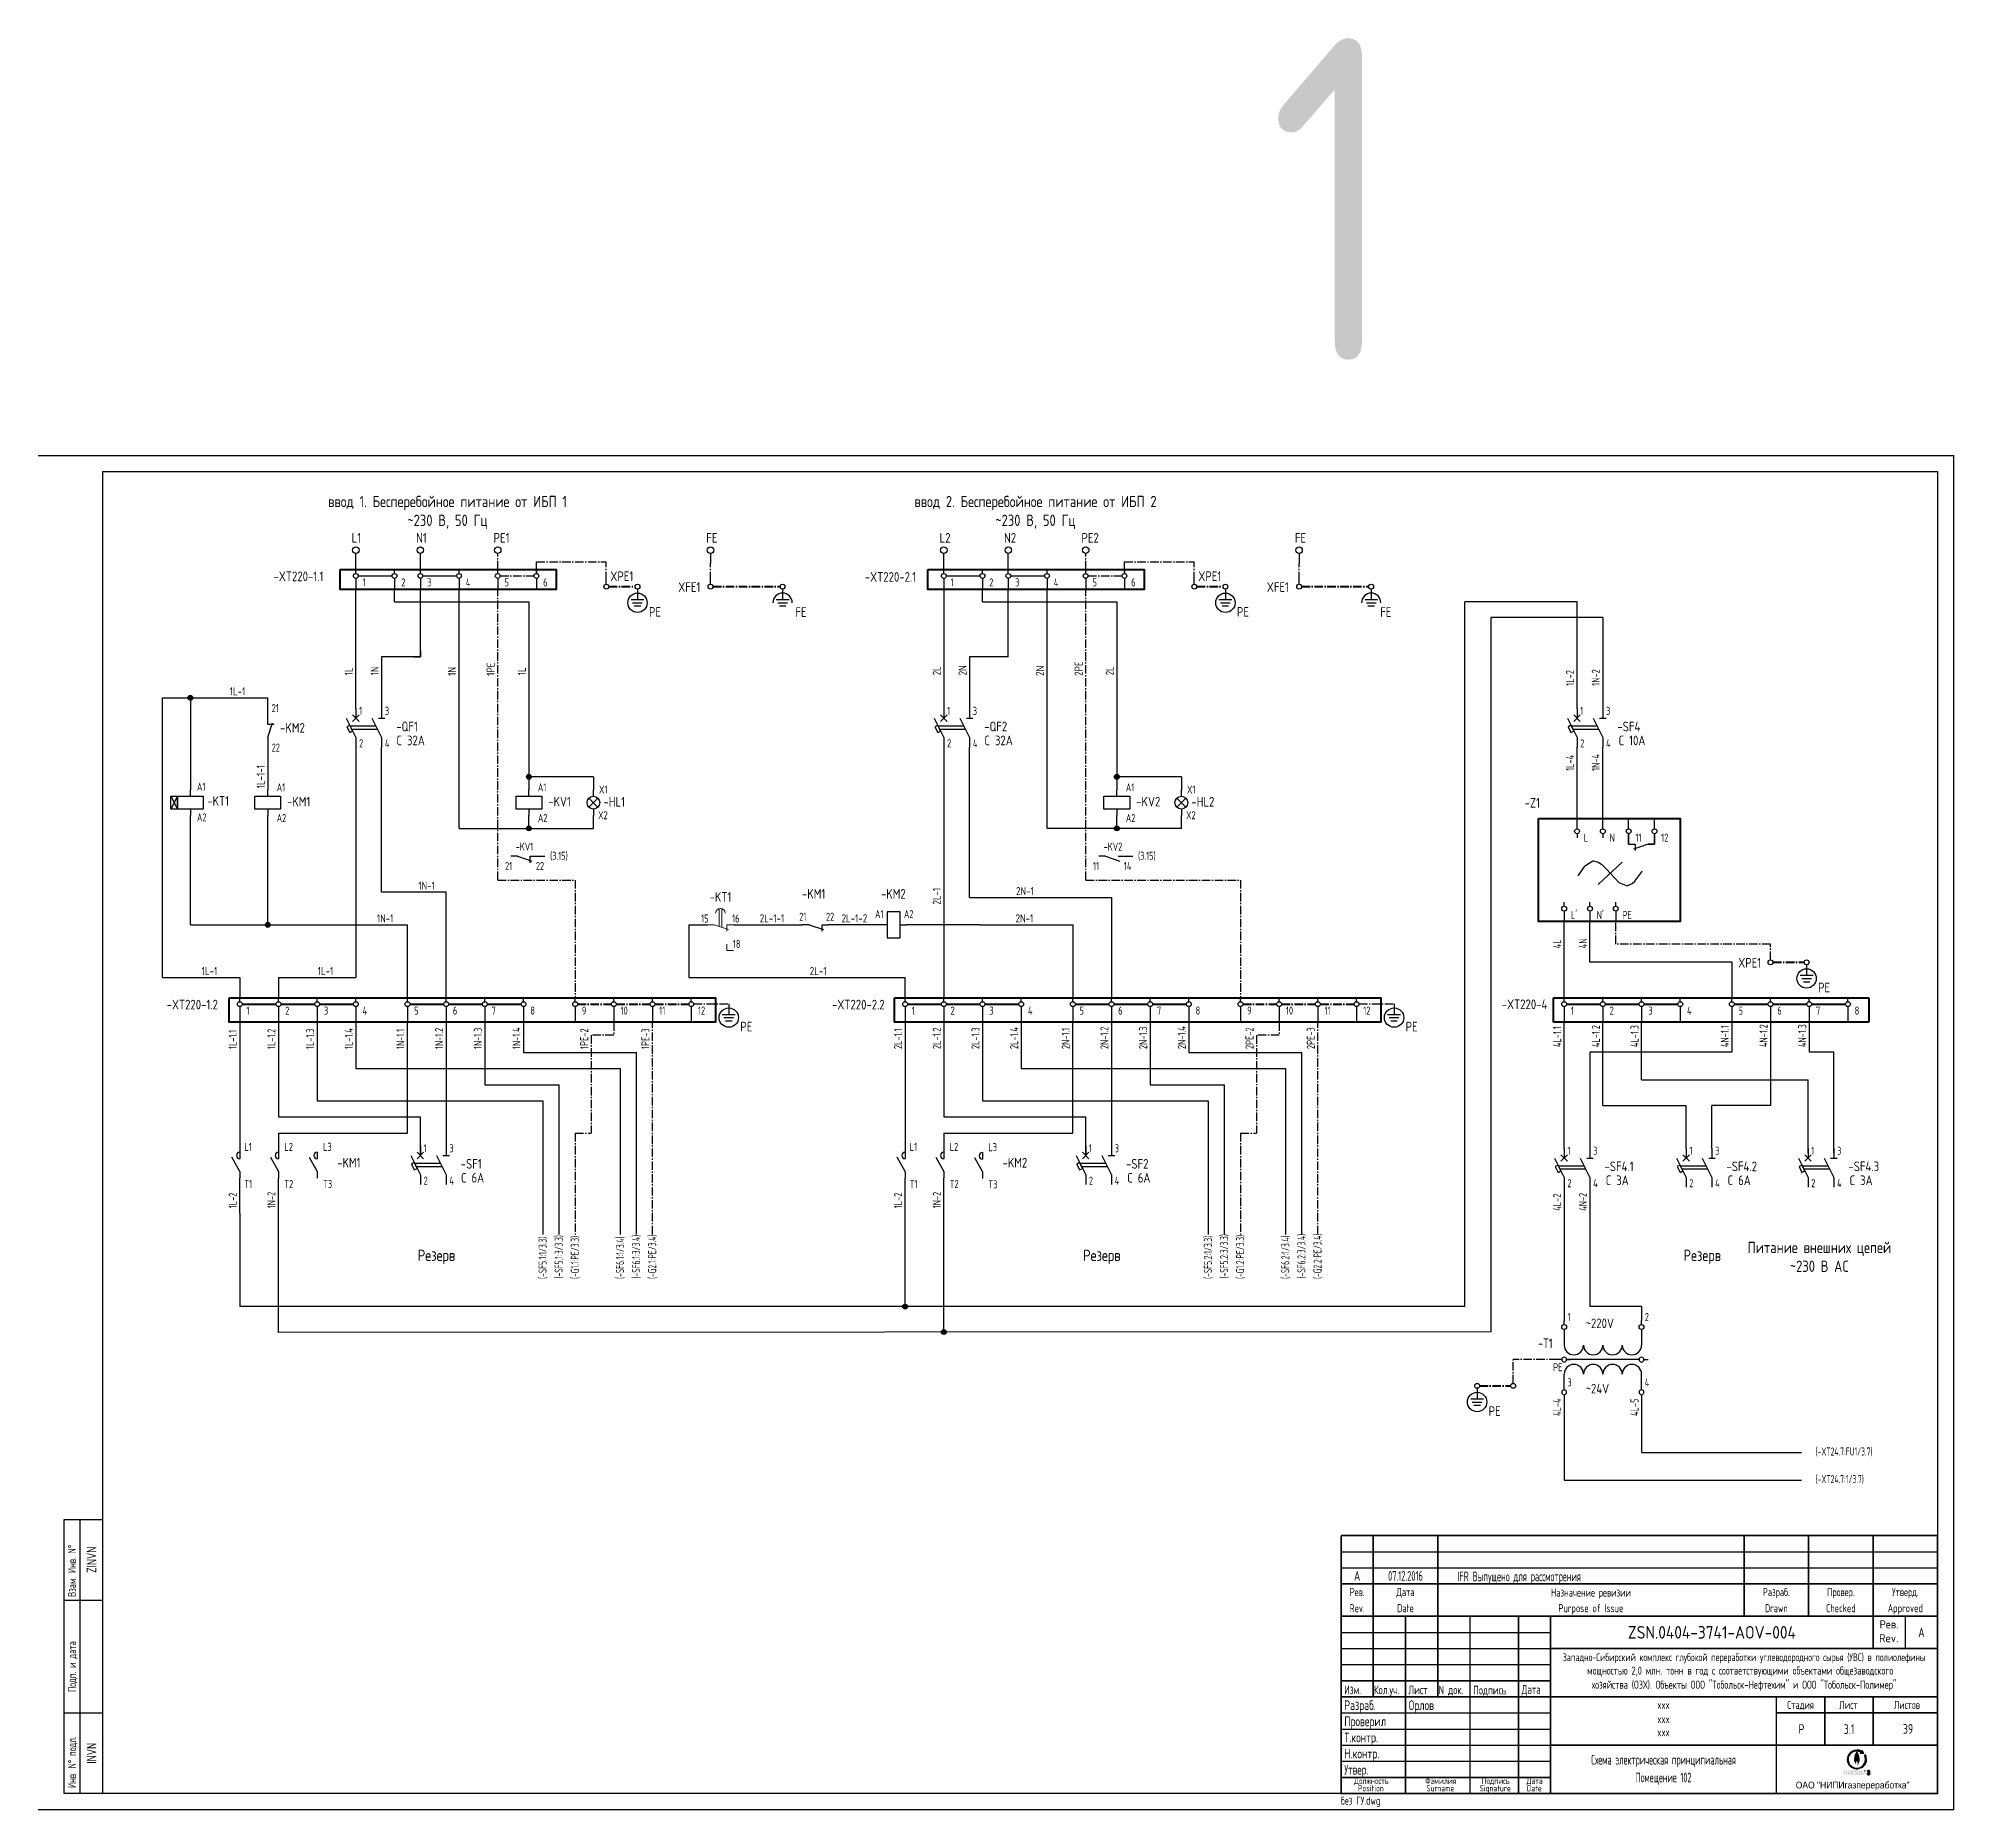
# Model space of a CAD drawing. Header units: millimetres. Extents: x 98 to 20644, y -7467 to -6136.
# Drawn here: x 98 to 692, y -7467 to -6918 of the extents above; entities that cross this region are included whole.
import ezdxf
from ezdxf.enums import TextEntityAlignment as Align

# ---------------------------------------------------------------- set-up
doc = ezdxf.new("R2010")
doc.units = ezdxf.units.MM
doc.set_wipeout_variables(frame=1)
doc.linetypes.add('EPL_DASHLONGDOT', pattern=[1, 0.66, -0.12, 0.1, -0.12])
for name, color, linetype in [('A_0_LogoNIPI', 130, 'Continuous'), ('A_0_titleblockRUS', 7, 'Continuous'), ('Временный', 6, 'Continuous'), ('КИА_МАРКИРОВКА', 2, 'Continuous'), ('КИА_НАКЛЕЙКИ', 1, 'Continuous'), ('КИА_РАМКИ-ШТАМПЫ', 7, 'Continuous')]:
    doc.layers.add(name, color=color, linetype=linetype)
doc.layers.add('EPLAN108', color=5, linetype='Continuous', lineweight=30)
doc.styles.add('GOST 2.304 type A', font='')
doc.styles.add('GOST-A 3-1', font='', dxfattribs={"height": 3})
doc.styles.add('GOSTA-2.5-1', font='', dxfattribs={"width": 0.9, "height": 2.5})
doc.styles.add('ROMAND0-100', font='romand.shx')
doc.styles.add('ROMANS0-60', font='romans.shx', dxfattribs={"width": 0.6})
doc.styles.add('ROMANS0-70', font='romans.shx', dxfattribs={"width": 0.7})
doc.styles.add('ROMANS0-80', font='romans.shx', dxfattribs={"width": 0.8})
doc.styles.add('стиль1', font='arial.ttf', dxfattribs={"width": 0.9})
doc.styles.get('GOST 2.304 type A').set_extended_font_data('GOST 2.304 type A')
doc.styles.get('GOST-A 3-1').set_extended_font_data('GOST type A')
doc.styles.get('GOSTA-2.5-1').set_extended_font_data('GOST Type AU')

msp = doc.modelspace()

# ---------------------------------------------------------------- texts
at = {"style": 'GOST-A 3-1'}
for s, height, p in [('1', 100, (479.67, -7017.74)), ('L1', 3, (195.17, -7074.16)), ('N1', 3, (215.17, -7074.16)), ('PE1', 3, (239.17, -7074.16)), ('FE', 3, (305.15, -7074.16)), ('L2', 3, (377.5, -7074.16)), ('N2', 3, (397.5, -7074.16)), ('PE2', 3, (421.5, -7074.16)), ('FE', 3, (487.69, -7074.16)), ('FE', 3, (332.77, -7097.18)), ('XPE1', 3, (625.19, -7205.93)), ('~220V', 3, (577.86, -7317.74)), ('~24V', 3, (577.86, -7338))]:
    msp.add_text(s, height=height, dxfattribs=at).set_placement(p)
at = {"style": 'GOSTA-2.5-1'}
for s, width, p in [('1', 0.9, (198.58, -7087.71)), ('2', 0.9, (210.58, -7087.71)), ('3', 0.9, (218.58, -7087.71)), ('4', 0.9, (230.58, -7087.71)), ('5', 0.9, (242.58, -7087.71)), ('6', 0.9, (254.58, -7087.71)), ('1', 0.9, (380.92, -7087.71)), ('2', 0.9, (392.92, -7087.71)), ('3', 0.9, (400.92, -7087.71)), ('4', 0.9, (412.92, -7087.71)), ('5', 0.9, (424.92, -7087.71)), ('6', 0.9, (436.92, -7087.71)), ('21', 0.9, (170.37, -7126.7)), ('1', 0.9, (197.48, -7127.56)), ('3', 0.9, (205.48, -7127.56)), ('1', 0.9, (379.82, -7127.56)), ('3', 0.9, (387.82, -7127.56)), ('1', 0.9, (576.2, -7127.56)), ('3', 0.9, (584.2, -7127.56)), ('22', 0.9, (170.37, -7138.94)), ('2', 0.9, (197.48, -7137.61)), ('4', 0.9, (205.48, -7137.61)), ('2', 0.9, (379.82, -7137.61)), ('4', 0.9, (387.82, -7137.61)), ('2', 0.9, (576.2, -7137.61)), ('4', 0.9, (584.2, -7137.61)), ('A1', 0.9, (147.2, -7151.11)), ('A1', 0.9, (171.93, -7151.29)), ('A1', 0.9, (252.93, -7151.29)), ('X1', 0.9, (271.89, -7151.96)), ('A1', 0.9, (435.27, -7151.29)), ('X1', 0.9, (454.23, -7151.96)), ('X2', 0.9, (271.61, -7159.92)), ('X2', 0.9, (453.95, -7159.92)), ('A2', 0.9, (147.2, -7160.6)), ('A2', 0.9, (171.93, -7160.79)), ('A2', 0.9, (252.93, -7160.79)), ('A2', 0.9, (435.27, -7160.79)), ('-KV1', 0.9, (246.05, -7169.66)), ('-KV2', 0.9, (428.38, -7169.66)), ('21', 0.9, (242.75, -7175.68)), ('22', 0.9, (252.31, -7175.68)), ('(3.15)', 0.8, (256.7, -7172.5)), ('11', 0.9, (425.09, -7175.68)), ('14', 0.9, (434.64, -7175.68)), ('(3.15)', 0.8, (439.03, -7172.5)), ('15', 0.9, (303.54, -7191.96)), ('16', 0.9, (313.15, -7191.96)), ('21', 0.9, (333.96, -7191.41)), ('22', 0.9, (342.28, -7191.41)), ('A1', 0.9, (357.48, -7190.59)), ('A2', 0.9, (366.45, -7190.59)), ('18', 0.9, (313.41, -7199.83)), ('L1', 0.9, (161.92, -7262.76)), ('L2', 0.9, (174.32, -7262.76)), ('L3', 0.9, (186.32, -7262.76)), ('1', 0.9, (217.48, -7263.2)), ('3', 0.9, (225.48, -7263.2)), ('L1', 0.9, (368.25, -7262.76)), ('L2', 0.9, (380.66, -7262.76)), ('L3', 0.9, (392.65, -7262.86)), ('1', 0.9, (423.82, -7263.2)), ('3', 0.9, (431.82, -7263.2)), ('1', 0.9, (572.2, -7263.98)), ('3', 0.9, (580.2, -7263.98)), ('1', 0.9, (610.02, -7263.98)), ('3', 0.9, (618.02, -7263.98)), ('1', 0.9, (647.83, -7263.98)), ('3', 0.9, (655.83, -7263.98)), ('T1', 0.9, (161.92, -7274.28)), ('T2', 0.9, (174.32, -7274.28)), ('T3', 0.9, (186.32, -7274.28)), ('2', 0.9, (217.48, -7273.25)), ('4', 0.9, (225.48, -7273.25)), ('T1', 0.9, (368.25, -7274.28)), ('T2', 0.9, (380.66, -7274.28)), ('T3', 0.9, (392.65, -7274.38)), ('2', 0.9, (423.82, -7273.25)), ('4', 0.9, (431.82, -7273.25)), ('2', 0.9, (572.2, -7274.03)), ('4', 0.9, (580.2, -7274.03)), ('2', 0.9, (610.02, -7274.03)), ('4', 0.9, (618.02, -7274.03)), ('2', 0.9, (647.83, -7274.03)), ('4', 0.9, (655.83, -7274.03)), ('PE', 0.9, (567.79, -7331.11))]:
    msp.add_text(s, height=2.5, dxfattribs=dict(at, width=width)).set_placement(p)
at = {"color": 7, "style": 'GOST-A 3-1'}
for s, p in [('C 32A', (209.07, -7136.97)), ('C 32A', (391.4, -7136.97)), ('C 10A', (588.07, -7136.97)), ('C 6A', (229.07, -7272.6)), ('C 6A', (435.69, -7272.6)), ('C 3A', (584.07, -7273.38)), ('C 6A', (621.88, -7273.38)), ('C 3A', (659.7, -7273.38))]:
    msp.add_text(s, height=3, dxfattribs=at).set_placement(p)
at = {"style": 'ROMANS0-70', "width": 0.7}
for s, p in [('Взам. Инв. N%%d', (110.46, -7401.07)), ('Подп. и дата', (110.46, -7430.6)), ('Инв. N%%d подл.', (110.46, -7460.37))]:
    msp.add_text(s, height=2.5, rotation=90, dxfattribs=at).set_placement(p, align=Align.BOTTOM_LEFT)
at = {"style": 'ROMANS0-70', "width": 0.7, "flags": 12}
for tag, p in [('ZINVN', (114.5, -7389.57)), ('INVN', (114.5, -7449.57))]:
    msp.add_attdef(tag, text='', height=3, rotation=90, dxfattribs=at).set_placement(p, align=Align.MIDDLE_CENTER)
at = {"layer": 'EPLAN108', "color": 7, "char_height": 3.5, "attachment_point": 5, "style": 'GOST 2.304 type A'}
for s, insert in [('ввод 1. Бесперебойное питание от ИБП 1  \\P~230 B, 50 Гц', (224.9, -7064.78)), ('ввод 2. Бесперебойное питание от ИБП 2  \\P~230 B, 50 Гц', (407.24, -7064.78))]:
    msp.add_mtext(s, dxfattribs=dict(at, insert=insert))
at = {"layer": 'EPLAN108', "color": 7, "char_height": 3.5, "width": 44.5467, "attachment_point": 5, "style": 'GOST 2.304 type A'}
for s, insert in [('Резерв', (221.49, -7295.63)), ('Резерв', (427.83, -7295.63)), ('Резерв', (614.03, -7295.63)), ('Питание внешних цепей ~230 В AC', (650.35, -7295.63))]:
    msp.add_mtext(s, dxfattribs=dict(at, insert=insert))
at = {"layer": 'Временный', "style": 'GOSTA-2.5-1', "width": 0.7}
for s, p in [('(-SF5.1:1/3.3)', (255.63, -7302.49)), ('(-SF5.1:3/3.3)', (260.63, -7302.33)), ('(-G1.1:PE/3.3)', (265.63, -7302.49)), ('(-SF6.1:1/3.4)', (279.63, -7302.49)), ('(-SF6.1:3/3.4)', (284.63, -7302.33)), ('(-G2.1:PE/3.4)', (289.63, -7302.49)), ('(-SF5.2:1/3.3)', (461.96, -7302.49)), ('(-SF5.2:3/3.3)', (466.96, -7302.33)), ('(-G1.2:PE/3.3)', (471.96, -7302.49)), ('(-SF6.2:1/3.4)', (485.96, -7302.49)), ('(-SF6.2:3/3.4)', (490.96, -7302.33)), ('(-G2.2:PE/3.4)', (495.96, -7302.49))]:
    msp.add_text(s, height=2.5, rotation=90, dxfattribs=at).set_placement(p)
for s, p in [('(-XT24.7:FU1/3.7)', (649.18, -7357.24)), ('(-XT24.7:1/3.7)', (649.18, -7365.81))]:
    msp.add_text(s, height=2.5, dxfattribs=at).set_placement(p)
at = {"layer": 'КИА_МАРКИРОВКА', "style": 'GOSTA-2.5-1'}
for s, p in [('1L', (195.54, -7115.29)), ('1N', (203.54, -7115.29)), ('1N', (227.54, -7115.44)), ('1PE', (239.54, -7115.44)), ('1L', (249.21, -7115.29)), ('2L', (377.88, -7115.29)), ('2N', (385.88, -7115.29)), ('2N', (409.88, -7115.44)), ('2PE', (421.88, -7115.44)), ('2L', (431.54, -7115.29)), ('1L-1-1', (168.21, -7150.34)), ('2L-1', (377.88, -7186.4))]:
    msp.add_text(s, height=2.5, rotation=90, dxfattribs=at).set_placement(p)
at = {"layer": 'КИА_МАРКИРОВКА', "style": 'GOSTA-2.5-1', "width": 0.9}
for s, p in [('1L-2', (574.26, -7118.52)), ('1N-2', (582.26, -7118.53)), ('1L-4', (574.26, -7144.92)), ('1N-4', (582.26, -7144.92)), ('4L', (570.26, -7199.94)), ('4N', (578.26, -7199.94)), ('4L-1.1', (570.27, -7230.58)), ('4L-1.2', (582.27, -7230.58)), ('4L-1.3', (594.27, -7230.58)), ('4N-1.1', (622.27, -7230.58)), ('4N-1.2', (634.27, -7230.58)), ('4N-1.3', (646.27, -7230.58)), ('1L-2', (159.54, -7280.55)), ('1N-2', (171.54, -7280.56)), ('1L-2', (365.88, -7280.55)), ('1N-2', (377.88, -7280.56)), ('4L-2', (570.26, -7281.34)), ('4N-2', (578.26, -7281.34))]:
    msp.add_text(s, height=2.5, rotation=90, dxfattribs=at).set_placement(p)
at = {"layer": 'КИА_МАРКИРОВКА', "style": 'GOSTA-2.5-1'}
for s, p in [('1L-1', (157.38, -7121.5)), ('1N-1', (215.86, -7181.8)), ('2N-1', (401.23, -7183.45)), ('1N-1', (203, -7191.9)), ('2L-1-1', (321.73, -7191.89)), ('2L-1-2', (347.12, -7191.89)), ('2N-1', (401.08, -7191.9)), ('1L-1', (148.68, -7208.23)), ('1L-1', (184.68, -7208.23)), ('2L-1', (337.24, -7208.23))]:
    msp.add_text(s, height=2.5, dxfattribs=at).set_placement(p)
at = {"layer": 'КИА_НАКЛЕЙКИ', "style": 'GOST-A 3-1'}
for s, p in [('-XT220-1.1', (170.95, -7086.09)), ('XPE1', (275.4, -7086.06)), ('XFE1', (296.46, -7089.42)), ('-XT220-2.1', (354.32, -7086.28)), ('XPE1', (457.74, -7086.06)), ('XFE1', (478.99, -7089.42)), ('-KМ2', (172.98, -7133.06)), ('-QF1', (209.01, -7132.65)), ('-QF2', (391.34, -7132.65)), ('-SF4', (587.72, -7132.65)), ('-KT1', (150.41, -7155.77)), ('-KM1', (175.14, -7155.96)), ('-KV1', (256.14, -7155.96)), ('-HL1', (273.27, -7156.01)), ('-KV2', (438.48, -7155.96)), ('-HL2', (455.6, -7156.01)), ('-Z1', (558.94, -7156.31)), ('-KT1', (306.17, -7185.54)), ('-KМ1', (334.83, -7184.57)), ('-KM2', (359.34, -7184.57)), ('-XT220-1.2', (137.8, -7218.9)), ('-XT220-2.2', (344.14, -7218.9)), ('-XT220-4', (551.84, -7218.81)), ('-KM1', (190.7, -7267.94)), ('-SF1', (229.01, -7268.28)), ('-KM2', (397.03, -7267.94)), ('-SF2', (435.34, -7268.28)), ('-SF4.1', (583.72, -7269.06)), ('-SF4.2', (621.54, -7269.06)), ('-SF4.3', (659.35, -7269.06)), ('-Т1', (563.06, -7323.93))]:
    msp.add_text(s, height=3, dxfattribs=at).set_placement(p)

# ---------------------------------------------------------------- blocks, each defined once
blk = doc.blocks.new('rev1')
for p, q in [((-185, 20), (0, 20)), ((-185, 15), (0, 15)), ((0, 10), (0, 5))]:
    blk.add_line(p, q)
at = {"const_width": 0.5}
for points in [[(-185, 25), (-185, 0)], [(-185, 25), (0, 25)], [(-175, 25), (-175, 0)], [(-155, 25), (-155, 0)], [(-60, 25), (-60, 0)], [(-40, 25), (-40, 0)], [(-20, 25), (-20, 0)], [(0, 25), (0, 0)], [(-185, 10), (0, 10)], [(-185, 0), (0, 0)]]:
    blk.add_lwpolyline(points, dxfattribs=at)
at = {"style": 'ROMANS0-70', "width": 0.7}
for s, p in [('Рев.', (-180, 7.5)), ('Дата', (-165, 7.5)), ('Назначение ревизии', (-107.5, 7.34)), ('Разраб.', (-50, 7.5)), ('Провер.', (-30, 7.5)), ('Утверд.', (-10, 7.5)), ('Rev.', (-180, 2.5)), ('Date', (-165, 2.5)), ('Purpose of Issue', (-107.5, 2.5)), ('Drawn', (-50, 2.5)), ('Checked', (-30, 2.5)), ('Approved', (-10, 2.5))]:
    blk.add_text(s, height=2.5, dxfattribs=at).set_placement(p, align=Align.MIDDLE_CENTER)
at = {"flags": 8}
for tag, style, width, p in [('R3', 'ROMANS0-70', 0.7, (-180, 22.5)), ('DATE3', 'ROMANS0-70', 0.4, (-164.93, 22.48)), ('PURPOSE3', 'ROMANS0-60', 0.6, (-107.5, 22.34)), ('SIGN3', 'ROMANS0-70', 0.7, (-50, 22.5)), ('EXAM3', 'ROMANS0-70', 0.7, (-30, 22.5)), ('APPR3', 'ROMANS0-60', 0.6, (-10, 22.5)), ('R2', 'ROMANS0-70', 0.7, (-180, 17.5)), ('DATE2', 'ROMANS0-70', 0.4, (-165, 17.5)), ('PURPOSE2', 'ROMANS0-60', 0.6, (-107.5, 17.5)), ('SIGN2', 'ROMANS0-70', 0.7, (-49.74, 17.56)), ('EXAM2', 'ROMANS0-70', 0.7, (-30, 17.5)), ('APPR2', 'ROMANS0-60', 0.6, (-10, 17.5)), ('R1', 'ROMANS0-70', 0.7, (-180, 12.5)), ('DATE1', 'ROMANS0-70', 0.4, (-165, 12.5)), ('PURPOSE1', 'ROMANS0-60', 0.6, (-107.5, 12.34)), ('SIGN1', 'ROMANS0-70', 0.7, (-49.74, 12.56)), ('EXAM1', 'ROMANS0-70', 0.7, (-30, 12.5)), ('APPR1', 'ROMANS0-60', 0.6, (-10, 12.5))]:
    blk.add_attdef(tag, text='', height=3, dxfattribs=dict(at, style=style, width=width)).set_placement(p, align=Align.MIDDLE_CENTER)
blk = doc.blocks.new('1234')
at = {"layer": 'A_0_LogoNIPI'}
for points in [[(-26.49, 13.1), (-26.49, 13.1, 0.91064), (-24.22, 7.83, 0.500938), (-22.37, 12), (-22.73, 11.82, -0.096292), (-22.38, 10.87), (-22.38, 10.87, -0.743383), (-27.14, 8.89), (-27.39, 9.21, -0.574151), (-25.29, 13.1, -0.153499), (-23.72, 12.79), (-23.92, 12.43), (-22.89, 12.46), (-23.42, 13.35), (-23.54, 13.13, 0.256724)], [(-25.71, 9.92, 0.063496), (-25.12, 8.62, -0.086175), (-25.26, 9.02, -0.179825), (-25.03, 10.1, -0.206342), (-24.8, 9.02, -0.187641), (-24.99, 8.51, 0.15013), (-24.33, 9.91, 0.17936), (-25.03, 12.79, 0.229327)]]:
    blk.add_hatch(color=256, dxfattribs=at).paths.add_polyline_path(points)
h = blk.add_hatch(color=256, dxfattribs=at)
h.paths.add_polyline_path([(-28.84, 7.16), (-29.13, 7.16), (-29.13, 5.78), (-28.84, 5.78), (-28.84, 6.36), (-28.34, 6.36), (-28.34, 5.78), (-28.05, 5.78), (-28.05, 7.16), (-28.34, 7.16), (-28.34, 6.6), (-28.84, 6.6)])
h.paths.add_polyline_path([(-27.55, 6.22), (-27.55, 7.16), (-27.84, 7.16), (-27.84, 5.78), (-27.55, 5.78), (-26.95, 6.73), (-26.95, 5.78), (-26.67, 5.78), (-26.67, 7.16), (-26.95, 7.16)])
h.paths.add_polyline_path([(-26.42, 5.78), (-26.14, 5.78), (-26.14, 6.9), (-25.64, 6.9), (-25.64, 5.78), (-25.35, 5.78), (-25.35, 7.16), (-25.64, 7.16), (-26.14, 7.16), (-26.42, 7.16)])
h.paths.add_polyline_path([(-24.89, 6.21), (-24.89, 7.16), (-25.18, 7.16), (-25.18, 5.78), (-24.89, 5.78), (-24.29, 6.72), (-24.29, 5.78), (-24, 5.78), (-24, 7.16), (-24.29, 7.16)])
h.paths.add_polyline_path([(-23.74, 5.78), (-23.45, 5.78), (-23.45, 6.9), (-23.07, 6.9), (-23.07, 7.16), (-23.45, 7.16), (-23.74, 7.16)])
h.paths.add_polyline_path([(-22.83, 6.15), (-22.22, 6.15), (-22.06, 5.78), (-21.82, 5.78), (-22.41, 7.16), (-22.65, 7.16), (-23.23, 5.78), (-22.99, 5.78)])
h.paths.add_polyline_path([(-22.74, 6.36), (-22.53, 6.88), (-22.31, 6.36)], flags=16)
h.paths.add_polyline_path([(-21.07, 6.51, 1.387517), (-21.78, 6.78), (-21.52, 6.78, -1.645944), (-21.31, 6.63, 0.081491), (-21.45, 6.63), (-21.49, 6.62), (-21.49, 6.38, 0.003523), (-21.48, 6.37, -3.968908), (-21.58, 6.21), (-21.81, 6.21, 1.500892)])
for p, q in [((-185, 55), (-175, 55)), ((-175, 55), (-155, 55)), ((-185, 50), (-120, 50)), ((-185, 45), (-120, 45)), ((-185, 45), (-120, 45)), ((-185, 40), (-120, 40)), ((-185, 35), (-120, 35)), ((-185, 35), (-120, 35)), ((-185, 30), (-120, 30)), ((-185, 25), (-120, 25)), ((-185, 20), (-120, 20)), ((-185, 15), (-120, 15)), ((-185, 10), (-120, 10)), ((-185, 5), (-120, 5))]:
    blk.add_line(p, q)
at = {"const_width": 0.5}
blk.add_lwpolyline([(-185, 55), (-185, 0), (0, 0), (0, 55)], close=True, dxfattribs=at)
for points in [[(-175, 55), (-175, 30)], [(-155, 55), (-155, 30)], [(-145, 55), (-145, 0)], [(-130, 55), (-130, 0)], [(-120, 55), (-120, 0)], [(-20, 55), (-20, 45)], [(-10, 55), (-10, 45)], [(-120, 45), (0, 45)], [(-185, 30), (-120, 30)], [(-184.84, 35), (-120, 35)], [(-120, 30), (0, 30)], [(-50, 30), (-50, 0)], [(-35, 30), (-35, 15)], [(-20, 30), (-20, 15)], [(-50, 25), (0, 25)], [(-120, 15), (0, 15)], [(-185, 5), (-120, 5)]]:
    blk.add_lwpolyline(points, dxfattribs=at)
blk.add_lwpolyline([(-165, 55, 0.5, 0.5, 0), (-165, 0, 0.4, 0.4, 0)], format="xyseb")
at = {"layer": 'A_0_LogoNIPI'}
for p, q in [((-26.49, 13.1), (-26.49, 13.1)), ((-23.92, 12.43), (-23.72, 12.79)), ((-22.89, 12.46), (-23.92, 12.43)), ((-23.54, 13.13), (-23.42, 13.35)), ((-22.89, 12.46), (-23.42, 13.35)), ((-22.37, 12), (-22.73, 11.82)), ((-22.61, 7.16), (-22.41, 7.16)), ((-22.38, 10.87), (-22.38, 10.87)), ((-21.81, 6.21), (-21.58, 6.21)), ((-21.78, 6.78), (-21.52, 6.78)), ((-21.49, 6.62), (-21.45, 6.63)), ((-21.49, 6.62), (-21.49, 6.37))]:
    blk.add_line(p, q, dxfattribs=at)
for centre, radius, start, end in [((-25.11, 10.57), 2.88, 118.64683, 287.9358), ((-25.2, 10.55), 2.56, 91.94907, 211.39842), ((-25, 10.43), 3.07, 61.63518, 121.33745), ((-22.41, 10.65), 3.39, 140.85009, 192.51462), ((-25.01, 10.45), 2.67, 61.05541, 95.96236), ((-28.56, 10.41), 4.26, 353.32903, 34.00288), ((-24.85, 10.61), 2.85, 282.79694, 29.26639), ((-25.06, 10.59), 2.69, 219.31649, 5.8224), ((-25.01, 10.45), 2.67, 8.89533, 30.8961), ((-21.38, 6.2), 0.437, 179.11923, 44.42184), ((-21.38, 6.76), 0.403, 320.73493, 177.61194), ((-21.38, 6.2), 0.202, 178.0914, 121.52418), ((-21.38, 6.76), 0.148, 298.5987, 173.4749), ((-21.38, 6.76), 0.403, 254.02746, 254.83494), ((-21.38, 6.2), 0.437, 80.68243, 99.31757)]:
    blk.add_arc(centre, radius, start, end, dxfattribs=at)
for s, height, style, width, p in [('Рев.', 2.5, 'ROMANS0-80', 0.9, (-15.07, 52.48)), ('Rev.', 2.5, 'ROMANS0-80', 0.9, (-15.15, 48.17)), ('Западно-Сибирский комплекс глубокой переработки углеводородного сырья (УВС) в полиолефины', 2.4, 'ROMANS0-80', 0.6, (-60, 42.27)), ('мощностью 2,0 млн. тонн в год с соответствующими объектами общезаводского  ', 2.5, 'ROMANS0-80', 0.65, (-60, 38.14)), ('хозяйства (ОЗХ). Объекты ООО "Тобольск-Нефтехим" и ООО "Тобольск-Полимер"', 2.5, 'ROMANS0-80', 0.65, (-60, 33.77)), ('Стадия', 2.5, 'ROMANS0-70', 0.7, (-42.5, 27.5)), ('Лист', 2.5, 'ROMANS0-70', 0.7, (-27.67, 27.5)), ('Листов', 2.5, 'ROMANS0-70', 0.7, (-9.52, 27.5)), ('Должность', 1.9, 'ROMANS0-80', 0.7, (-175.6, 3.94)), ('Position', 1.9, 'ROMANS0-80', 0.7, (-175.74, 1.63)), ('Фамилия', 1.9, 'ROMANS0-80', 0.7, (-154.08, 3.94)), ('Surname', 1.9, 'ROMANS0-80', 0.7, (-154.21, 1.63)), ('Signature', 1.9, 'ROMANS0-80', 0.7, (-137.17, 1.63)), ('Подпись', 1.9, 'ROMANS0-80', 0.7, (-137.03, 3.94)), ('Дата', 1.9, 'ROMANS0-80', 0.7, (-124.95, 3.94)), ('Date', 1.9, 'ROMANS0-80', 0.7, (-125.08, 1.63))]:
    blk.add_text(s, height=height, dxfattribs=dict(style=style, width=width)).set_placement(p, align=Align.MIDDLE_CENTER)
at = {"insert": (-185.04, -0.95), "char_height": 2.5, "attachment_point": 1, "style": 'ROMANS0-70'}
blk.add_mtext('без ГУ.dwg', dxfattribs=at)
at = {"flags": 8}
for tag, height, style, width, p in [('TITLE', 3.9, 'ROMAND0-100', 0.85, (-70, 50)), ('REVISION', 3, 'ROMANS0-70', 0.7, (-5, 50)), ('STR2', 3, 'ROMANS0-70', 0.7, (-85, 24.22)), ('STR1', 3, 'ROMANS0-70', 0.7, (-85, 27.93)), ('STR4', 3, 'ROMANS0-70', 0.7, (-85.01, 17.22)), ('STR3', 3, 'ROMANS0-70', 0.7, (-85, 20.63)), ('ST', 3, 'ROMANS0-70', 0.7, (-42.2, 20)), ('SH', 3, 'ROMANS0-70', 0.7, (-27.42, 19.98)), ('SHS', 3, 'ROMANS0-70', 0.7, (-9.16, 20.06)), ('NSH1', 3, 'ROMANS0-70', 0.7, (-85, 13)), ('NSH3', 3, 'ROMANS0-70', 0.7, (-85, 5.88)), ('NSH2', 3, 'ROMANS0-70', 0.7, (-85, 9.44)), ('NSH4', 3, 'ROMANS0-70', 0.7, (-85, 2.33))]:
    blk.add_attdef(tag, text='', height=height, dxfattribs=dict(at, style=style, width=width)).set_placement(p, align=Align.MIDDLE_CENTER)
for tag, height, style, width, p in [('POST5', 2.7, 'ROMANS0-70', 0.7, (-184, 30)), ('NAME5', 2.7, 'ROMANS0-70', 0.7, (-174.83, 30)), ('SIGN5', 2.7, 'ROMANS0-70', 0.7, (-164.11, 30)), ('DATE5', 2.7, 'ROMANS0-60', 0.7, (-154.72, 30)), ('SIGN4', 2.7, 'ROMANS0-70', 0.7, (-144, 29.93)), ('DATE4', 2.7, 'ROMANS0-60', 0.7, (-129, 30.13)), ('POST6', 2.7, 'ROMANS0-70', 0.7, (-184, 25)), ('NAME6', 2.7, 'ROMANS0-70', 0.7, (-164, 25)), ('SIGN6', 2.7, 'ROMANS0-70', 0.7, (-144, 25)), ('DATE6', 2.7, 'ROMANS0-60', 0.7, (-129, 25)), ('POST7', 2.7, 'ROMANS0-70', 0.7, (-184, 20)), ('POST8', 2.7, 'ROMANS0-70', 0.7, (-184, 15)), ('NAME7', 2.7, 'ROMANS0-70', 0.7, (-164, 20)), ('NAME8', 2.7, 'ROMANS0-70', 0.7, (-164, 15)), ('SIGN7', 2.7, 'ROMANS0-70', 0.7, (-144, 20)), ('SIGN8', 2.7, 'ROMANS0-70', 0.7, (-144, 15)), ('DATE7', 2.7, 'ROMANS0-60', 0.7, (-129, 20)), ('DATE8', 2.7, 'ROMANS0-60', 0.7, (-129, 15)), ('POST9', 2.7, 'ROMANS0-70', 0.7, (-184, 10)), ('NAME9', 2.7, 'ROMANS0-70', 0.7, (-164, 10)), ('SIGN9', 2.7, 'ROMANS0-70', 0.7, (-144, 10)), ('DATE9', 2.7, 'ROMANS0-60', 0.7, (-129, 10)), ('POST10', 2.6, 'ROMANS0-70', 0.65, (-184, 5)), ('NAME10', 2.7, 'ROMANS0-70', 0.7, (-164, 5)), ('SIGN10', 2.7, 'ROMANS0-70', 0.7, (-144, 5)), ('DATE10', 2.7, 'ROMANS0-60', 0.7, (-129, 5))]:
    blk.add_attdef(tag, text='', height=height, dxfattribs=dict(at, style=style, width=width)).set_placement(p, align=Align.BOTTOM_LEFT)
at = {"layer": 'A_0_titleblockRUS', "color": 7, "style": 'стиль1', "width": 0.9}
blk.add_text('ОАО "НИПИгазпереработка"', height=2.1, dxfattribs=at).set_placement((-26.33, 1.59), align=Align.CENTER)
blk = doc.blocks.new('A$C5C8D51D3')
at = {"lineweight": 25}
for p, q in [((4, 6), (4, 8)), ((4, 2), (4, 0))]:
    blk.add_line(p, q, dxfattribs=at)
blk.add_lwpolyline([(0, 6), (8, 6), (8, 2), (0, 2)], close=True, dxfattribs=at)
blk = doc.blocks.new('A$C1AB80E3A')
at = {"color": 0, "lineweight": 25}
for p, q in [((1.98, 5.98), (1.98, 8)), ((0.58, 2.6), (3.38, 5.4)), ((0.58, 5.4), (3.38, 2.6)), ((1.98, 2.02), (1.98, 0))]:
    blk.add_line(p, q, dxfattribs=at)
blk.add_circle((1.98, 4), 1.98, dxfattribs=at)
blk = doc.blocks.new('A$C2EC3666A')
h = blk.add_hatch(color=7)
h.dxf.hatch_style = 1
edge = h.paths.add_edge_path()
edge.add_arc((0, 0), 0.75, 0, 360)
at = {"color": 0}
blk.add_circle((0, 0), 0.75, dxfattribs=at)
blk = doc.blocks.new('A$C23632394')
at = {"lineweight": 25}
for p, q in [((2, 6), (0, 2)), ((0, 6), (2, 2)), ((6, 6), (6, 8)), ((6, 2), (6, 0))]:
    blk.add_line(p, q, dxfattribs=at)
for points in [[(0, 6), (2, 6), (2, 2), (0, 2)], [(2, 6), (10, 6), (10, 2), (2, 2)]]:
    blk.add_lwpolyline(points, close=True, dxfattribs=at)
blk = doc.blocks.new('A$C2BF74EC9')
at = {"color": 0}
for p, q in [((0, 6.39), (4, 6.39)), ((2, 8.39), (2, 6.39)), ((0.5, 5.39), (3.5, 5.39)), ((1, 4.39), (3, 4.39))]:
    blk.add_line(p, q, dxfattribs=at)
at = {"style": 'GOST-A 3-1'}
blk.add_text('FE', height=3, dxfattribs=at).set_placement((4.81, 1))
blk = doc.blocks.new('A$C5C167954')
at = {"color": 0}
for p, q in [((0.75, 2.75), (0.75, 4)), ((0.75, 1.25), (0.75, 0))]:
    blk.add_line(p, q, dxfattribs=at)
blk.add_wipeout([(0.75, 2.75), (0.81, 2.75), (0.86, 2.74), (0.92, 2.73), (0.97, 2.72), (1.01, 2.7), (1.04, 2.69), (1.09, 2.67), (1.13, 2.65), (1.21, 2.6), (1.26, 2.55), (1.31, 2.5), (1.38, 2.41), (1.41, 2.35), (1.43, 2.31), (1.46, 2.23), (1.48, 2.18), (1.5, 2.08), (1.5, 2), (1.5, 1.94), (1.49, 1.87), (1.47, 1.8), (1.45, 1.73), (1.43, 1.69), (1.41, 1.64), (1.38, 1.59), (1.34, 1.54), (1.32, 1.51), (1.29, 1.48), (1.25, 1.44), (1.2, 1.4), (1.16, 1.37), (1.11, 1.34), (1.05, 1.31), (0.98, 1.28), (0.91, 1.27), (0.83, 1.25), (0.8, 1.25), (0.75, 1.25), (0.69, 1.25), (0.57, 1.27), (0.5, 1.29), (0.43, 1.32), (0.36, 1.36), (0.28, 1.42), (0.24, 1.45), (0.18, 1.51), (0.13, 1.57), (0.09, 1.64), (0.07, 1.69), (0.04, 1.75), (0.03, 1.79), (0.02, 1.84), (0.01, 1.9), (0, 1.96), (0, 2.02), (0, 2.08), (0.01, 2.13), (0.03, 2.2), (0.04, 2.25), (0.06, 2.3), (0.1, 2.37), (0.13, 2.42), (0.18, 2.49), (0.23, 2.55), (0.29, 2.6), (0.34, 2.63), (0.39, 2.66), (0.44, 2.68), (0.49, 2.7), (0.54, 2.72), (0.62, 2.74), (0.71, 2.75)], dxfattribs=at)
blk.add_circle((0.75, 2), 0.75, dxfattribs=at)
blk = doc.blocks.new('A$C2D160E4F')
at = {"color": 0}
for p, q in [((1, 6.31), (5, 6.31)), ((3, 9.56), (3, 8.31)), ((3, 8.31), (3, 6.31)), ((1.5, 5.31), (4.5, 5.31)), ((2, 4.31), (4, 4.31))]:
    blk.add_line(p, q, dxfattribs=at)
blk.add_circle((3, 5.31), 3, dxfattribs=at)
at = {"style": 'GOST-A 3-1'}
blk.add_text('PE', height=3, dxfattribs=at).set_placement((6.57, 1))
blk = doc.blocks.new('A$C14F311A8')
at = {"color": 30, "lineweight": 40, "ltscale": 4}
for p, q in [((4.03, 9.47), (14.53, 9.47)), ((16.03, 9.47), (26.53, 9.47)), ((28.03, 9.47), (38.53, 9.47))]:
    blk.add_line(p, q, dxfattribs=at)
at = {"color": 5, "lineweight": 40, "ltscale": 8}
for p, q in [((56.03, 9.47), (66.53, 9.47)), ((68.03, 9.47), (78.53, 9.47)), ((80.03, 9.47), (90.53, 9.47))]:
    blk.add_line(p, q, dxfattribs=at)
at = {"color": 3, "linetype": 'EPL_DASHLONGDOT', "lineweight": 40, "ltscale": 4}
blk.add_line((108.03, 9.47), (118.53, 9.47), dxfattribs=at)
at = {"color": 3, "linetype": 'EPL_DASHLONGDOT', "lineweight": 25, "ltscale": 4}
blk.add_line((144.02, 9.55), (154.92, 9.55), dxfattribs=at)
at = {"color": 0}
blk.add_blockref('A$C2D160E4F', (151.92, 0), dxfattribs=at)
for p in [(2.53, 7.47), (14.53, 7.47), (26.53, 7.47), (38.53, 7.47), (54.53, 7.47), (66.53, 7.47), (78.53, 7.47), (90.53, 7.47), (106.53, 7.47), (118.53, 7.47)]:
    blk.add_blockref('A$C5C167954', p, dxfattribs=at)
for p, q in [((3.28, 7.47), (3.28, 3.84)), ((15.28, 7.47), (15.28, 3.84)), ((27.28, 7.47), (27.28, 3.84)), ((39.28, 7.47), (39.28, 3.84)), ((55.28, 7.47), (55.28, 3.84)), ((67.28, 7.47), (67.28, 3.84)), ((79.28, 7.47), (79.28, 3.84)), ((91.28, 7.47), (91.28, 3.84)), ((107.28, 7.47), (107.28, 3.84)), ((119.28, 7.47), (119.28, 3.84))]:
    blk.add_line(p, q, dxfattribs=at)
at = {"color": 3, "linetype": 'EPL_DASHLONGDOT', "lineweight": 40, "ltscale": 4}
blk.add_line((120.03, 9.47), (130.53, 9.47), dxfattribs=at)
at = {"color": 0, "lineweight": 40}
blk.add_lwpolyline([(0, 11.47), (150.85, 11.47), (150.85, 3.84), (0, 3.84)], close=True, dxfattribs=at)
at = {"style": 'GOSTA-2.5-1', "width": 0.9}
for s, p in [('1', (5.37, 6.23)), ('2', (17.37, 6.23)), ('3', (29.37, 6.23)), ('4', (41.37, 6.23)), ('5', (57.37, 6.23)), ('6', (69.37, 6.23)), ('7', (81.37, 6.23)), ('8', (93.37, 6.23)), ('9', (109.37, 6.23)), ('10', (121.37, 6.23))]:
    blk.add_text(s, height=2.5, dxfattribs=at).set_placement(p)
at = {"color": 0}
blk.add_blockref('A$C5C167954', (130.53, 7.47), dxfattribs=at)
blk.add_line((131.28, 7.47), (131.28, 3.84), dxfattribs=at)
at = {"color": 3, "linetype": 'EPL_DASHLONGDOT', "lineweight": 40, "ltscale": 4}
blk.add_line((132.03, 9.47), (142.53, 9.47), dxfattribs=at)
at = {"style": 'GOSTA-2.5-1', "width": 0.9}
blk.add_text('11', height=2.5, dxfattribs=at).set_placement((133.37, 6.23))
at = {"color": 0}
blk.add_blockref('A$C5C167954', (142.53, 7.47), dxfattribs=at)
blk.add_line((143.28, 7.47), (143.28, 3.84), dxfattribs=at)
at = {"style": 'GOSTA-2.5-1', "width": 0.9}
blk.add_text('12', height=2.5, dxfattribs=at).set_placement((145.37, 6.23))
blk = doc.blocks.new('A$C11D95457')
at = {"lineweight": 25, "ltscale": 4}
for p, q in [((3, 12), (3, 9)), ((11, 12), (11, 9)), ((0, 9), (3, 3)), ((9.25, 6.5), (1.25, 6.5)), ((2, 10), (4, 8)), ((4, 10), (2, 8)), ((8, 9), (11, 3)), ((9.75, 5.5), (1.75, 5.5)), ((3, 3), (3, 0)), ((11, 3), (11, 0))]:
    blk.add_line(p, q, dxfattribs=at)
at = {"lineweight": 25}
blk.add_line((10, 9), (12, 9), dxfattribs=at)
at = {"lineweight": 25, "ltscale": 4}
blk.add_lwpolyline([(1.11, 4.55), (2, 5), (1.11, 6.79), (0.21, 6.34)], close=True, dxfattribs=at)
blk = doc.blocks.new('A$C62F66887')
at = {"color": 0, "lineweight": 20}
for p, q in [((3.6, 7.48), (3.6, 13)), ((4.4, 13), (4.4, 7.23)), ((0, 8), (2, 8)), ((2, 8), (6.5, 6.5)), ((6, 6), (6, 8)), ((6, 8), (8, 8)), ((6, 2), (6, 0)), ((6, 0), (8, 0))]:
    blk.add_line(p, q, dxfattribs=at)
blk.add_arc((4, 11.6), 1.5, 0, 180, dxfattribs=at)
blk = doc.blocks.new('A$C3D920043')
at = {"lineweight": 25}
for p, q in [((2, 2), (0, 2)), ((2, 2), (6.5, 0.5)), ((6, 0), (6, 2)), ((6, 2), (8, 2))]:
    blk.add_line(p, q, dxfattribs=at)

# ---------------------------------------------------------------- linework, layer by layer
for p, q in [((98, -7047.07), (692, -7047.07)), ((692, -7467.07), (692, -7047.07)), ((118, -7052.07), (687, -7052.07)), ((118, -7462.07), (118, -7052.07)), ((687, -7052.07), (687, -7462.07)), ((589.16, -7173.18), (581.78, -7180.2)), ((106, -7462.07), (106, -7377.07)), ((106, -7377.07), (118, -7377.07)), ((111, -7462.07), (111, -7377.07)), ((106, -7402.07), (118, -7402.07)), ((106, -7437.07), (118, -7437.07)), ((111, -7437.07), (118, -7437.07)), ((118, -7462.07), (106, -7462.07)), ((687, -7462.07), (118, -7462.07)), ((692, -7467.07), (98, -7467.07))]:
    msp.add_line(p, q)
at = {"color": 30, "lineweight": 25, "ltscale": 4}
for p, q in [((196.48, -7082.47), (196.48, -7077.47)), ((378.82, -7082.47), (378.82, -7077.47)), ((197.23, -7084.47), (207.73, -7084.47)), ((379.57, -7084.47), (390.07, -7084.47)), ((196.48, -7125.56), (196.48, -7088.64)), ((208.48, -7092.47), (208.48, -7088.64)), ((378.82, -7088.64), (378.82, -7125.56)), ((390.82, -7092.47), (390.82, -7088.64)), ((208.48, -7092.47), (250.15, -7092.47)), ((250.15, -7092.47), (250.15, -7150.77)), ((390.82, -7092.47), (432.48, -7092.47)), ((432.48, -7092.47), (432.48, -7150.77)), ((575.2, -7092.47), (540.41, -7092.47)), ((540.41, -7311.05), (540.41, -7092.47)), ((575.2, -7125.56), (575.2, -7092.47)), ((136.48, -7122.26), (169.15, -7122.26)), ((136.48, -7208.99), (136.48, -7122.26)), ((145.15, -7122.26), (145.15, -7150.77)), ((169.15, -7128.51), (169.15, -7122.26)), ((169.15, -7136.51), (169.15, -7150.77)), ((196.48, -7137.56), (196.48, -7208.99)), ((378.82, -7137.56), (378.82, -7215.27)), ((270.15, -7146.77), (250.15, -7146.77)), ((270.15, -7146.77), (270.15, -7150.77)), ((452.48, -7146.77), (432.48, -7146.77)), ((452.48, -7146.77), (452.48, -7150.77)), ((299.79, -7192.66), (305.55, -7192.66)), ((299.79, -7192.66), (299.79, -7208.99)), ((313.55, -7192.65), (335.04, -7192.66)), ((359.25, -7192.66), (343.04, -7192.66)), ((136.48, -7208.99), (160.48, -7208.99)), ((172.48, -7208.99), (196.48, -7208.99)), ((172.48, -7208.99), (172.48, -7215.27)), ((299.79, -7208.99), (366.82, -7208.99)), ((160.48, -7222.9), (160.48, -7263.2)), ((366.82, -7222.9), (366.82, -7263.09)), ((571.2, -7261.98), (571.2, -7222.9)), ((583.2, -7248.69), (583.2, -7222.9)), ((595.2, -7240.69), (595.2, -7222.9)), ((196.48, -7237.25), (278.48, -7237.25)), ((278.48, -7237.25), (278.48, -7288.65)), ((402.82, -7237.25), (484.82, -7237.25)), ((484.82, -7237.25), (484.82, -7288.65)), ((595.2, -7240.69), (646.83, -7240.69)), ((646.83, -7263.48), (646.83, -7240.69)), ((172.48, -7252.25), (216.48, -7252.25)), ((184.48, -7247.25), (254.48, -7247.25)), ((216.48, -7264.2), (216.48, -7252.25)), ((254.48, -7247.25), (254.48, -7288.65)), ((378.82, -7252.25), (422.82, -7252.25)), ((390.82, -7247.25), (460.82, -7247.25)), ((422.82, -7264.2), (422.82, -7252.25)), ((460.82, -7247.25), (460.82, -7288.65)), ((583.2, -7248.69), (609.02, -7248.69)), ((609.02, -7261.98), (609.02, -7248.69)), ((160.48, -7282.04), (160.49, -7271.2)), ((366.82, -7311.05), (366.82, -7271.2)), ((571.2, -7273.98), (571.2, -7315.37)), ((160.48, -7282.04), (160.48, -7311.05)), ((540.41, -7311.05), (160.48, -7311.05))]:
    msp.add_line(p, q, dxfattribs=at)
at = {"color": 5, "lineweight": 25, "ltscale": 8}
for p, q in [((216.48, -7082.47), (216.48, -7077.47)), ((398.82, -7082.47), (398.82, -7077.47)), ((217.23, -7084.47), (227.73, -7084.47)), ((399.57, -7084.47), (410.07, -7084.47)), ((216.48, -7109.56), (216.48, -7088.64)), ((228.48, -7162.77), (228.48, -7088.64)), ((398.82, -7109.56), (398.82, -7088.64)), ((410.82, -7162.77), (410.82, -7088.64)), ((583.2, -7097.36), (548.41, -7097.36)), ((548.41, -7097.36), (548.48, -7318.93)), ((583.2, -7097.36), (583.2, -7125.56)), ((216.48, -7109.56), (204.48, -7109.56)), ((204.48, -7109.56), (204.48, -7125.56)), ((214.48, -7109.56), (216.48, -7109.56)), ((216.48, -7107.56), (216.48, -7109.56)), ((398.82, -7109.56), (386.82, -7109.56)), ((386.82, -7109.56), (386.82, -7125.56)), ((204.48, -7182.56), (204.48, -7137.56)), ((386.82, -7184.21), (386.82, -7137.56)), ((145.15, -7192.66), (145.15, -7158.77)), ((169.15, -7192.66), (169.15, -7158.77)), ((228.48, -7162.77), (270.15, -7162.77)), ((250.15, -7162.77), (250.15, -7158.77)), ((270.15, -7162.77), (270.15, -7158.77)), ((452.48, -7162.77), (410.82, -7162.77)), ((432.48, -7162.77), (432.48, -7158.77)), ((452.48, -7162.77), (452.48, -7158.77)), ((224.48, -7182.56), (204.48, -7182.56)), ((386.82, -7184.21), (430.82, -7184.21)), ((430.82, -7184.21), (430.82, -7215.27)), ((145.15, -7192.66), (169.15, -7192.66)), ((171.15, -7192.66), (212.49, -7192.66)), ((389.95, -7192.66), (367.25, -7192.66)), ((389.95, -7192.66), (418.82, -7192.66)), ((418.82, -7192.66), (418.82, -7215.27)), ((579.2, -7204.29), (579.2, -7191.65)), ((623.2, -7204.29), (579.2, -7204.29)), ((212.48, -7257.25), (212.48, -7222.9)), ((224.48, -7222.9), (224.48, -7262.01)), ((623.2, -7222.9), (623.2, -7232.13)), ((635.2, -7222.9), (635.2, -7248.69)), ((647.2, -7222.9), (647.2, -7232.13)), ((248.48, -7232.25), (283.48, -7232.25)), ((283.48, -7288.65), (283.48, -7232.25)), ((454.82, -7232.25), (489.82, -7232.25)), ((489.82, -7288.65), (489.82, -7232.25)), ((623.2, -7232.13), (579.2, -7232.13)), ((579.2, -7232.13), (579.2, -7261.98)), ((654.83, -7232.13), (647.2, -7232.13)), ((654.83, -7263.48), (654.83, -7232.13)), ((236.48, -7242.25), (259.48, -7242.25)), ((259.48, -7288.65), (259.48, -7242.25)), ((442.82, -7242.25), (465.82, -7242.25)), ((465.82, -7288.65), (465.82, -7242.25)), ((635.2, -7248.69), (617.02, -7248.69)), ((617.02, -7261.98), (617.02, -7248.69)), ((172.48, -7257.25), (212.48, -7257.25)), ((172.48, -7257.25), (172.48, -7263.2)), ((378.82, -7257.25), (418.82, -7257.25)), ((378.82, -7257.25), (378.82, -7263.2)), ((172.5, -7319.05), (172.49, -7271.2)), ((378.84, -7318.99), (378.82, -7271.2)), ((579.2, -7273.98), (579.2, -7311.05)), ((595.2, -7311.05), (579.2, -7311.05)), ((548.41, -7318.93), (172.49, -7319.05))]:
    msp.add_line(p, q, dxfattribs=at)
at = {"color": 3, "linetype": 'EPL_DASHLONGDOT', "lineweight": 25, "ltscale": 4}
for p, q in [((240.48, -7082.47), (240.48, -7077.47)), ((252.48, -7082.47), (252.48, -7080.14)), ((252.48, -7080.14), (274.15, -7080.14)), ((274.15, -7085.79), (274.15, -7080.14)), ((306.46, -7085.79), (306.46, -7080.47)), ((422.82, -7082.47), (422.82, -7077.47)), ((434.82, -7082.47), (434.82, -7080.14)), ((434.82, -7080.14), (456.49, -7080.14)), ((456.49, -7085.79), (456.49, -7080.14)), ((489, -7085.79), (489, -7080.47)), ((241.23, -7084.47), (251.73, -7084.47)), ((423.57, -7084.47), (434.07, -7084.47)), ((240.48, -7178.77), (240.48, -7088.64)), ((422.82, -7178.77), (422.82, -7088.64)), ((240.48, -7178.77), (264.48, -7178.77)), ((264.48, -7178.77), (264.48, -7215.27)), ((422.82, -7178.77), (470.82, -7178.77)), ((470.82, -7178.77), (470.82, -7215.27)), ((264.48, -7257.25), (269.48, -7257.25)), ((264.48, -7257.25), (264.48, -7288.65)), ((470.82, -7257.25), (475.82, -7257.25)), ((470.82, -7257.25), (470.82, -7288.65)), ((555.39, -7334.89), (555.39, -7327.49))]:
    msp.add_line(p, q, dxfattribs=at)
at = {"color": 7, "linetype": 'Continuous', "lineweight": 25, "ltscale": 4}
for p, q in [((306.46, -7077.47), (306.46, -7080.47)), ((489, -7077.47), (489, -7080.47))]:
    msp.add_line(p, q, dxfattribs=at)
at = {"color": 0}
for p, q in [((196.48, -7083.72), (196.48, -7082.47)), ((196.48, -7085.22), (196.48, -7088.64)), ((208.48, -7083.72), (208.48, -7082.47)), ((208.48, -7085.22), (208.48, -7088.64)), ((216.48, -7083.72), (216.48, -7082.47)), ((216.48, -7082.47), (244.18, -7082.47)), ((216.48, -7085.22), (216.48, -7088.64)), ((228.48, -7083.72), (228.48, -7082.47)), ((228.48, -7085.22), (228.48, -7088.64)), ((240.48, -7083.72), (240.48, -7082.47)), ((240.48, -7085.22), (240.48, -7088.64)), ((252.48, -7083.72), (252.48, -7082.47)), ((252.48, -7082.47), (252.48, -7083.72)), ((252.48, -7085.22), (252.48, -7088.64)), ((274.15, -7087.04), (274.15, -7085.79)), ((306.46, -7087.04), (306.46, -7085.79)), ((378.82, -7083.72), (378.82, -7082.47)), ((378.82, -7085.22), (378.82, -7088.64)), ((390.82, -7083.72), (390.82, -7082.47)), ((390.82, -7085.22), (390.82, -7088.64)), ((398.82, -7083.72), (398.82, -7082.47)), ((398.82, -7082.47), (426.52, -7082.47)), ((398.82, -7085.22), (398.82, -7088.64)), ((410.82, -7083.72), (410.82, -7082.47)), ((410.82, -7085.22), (410.82, -7088.64)), ((422.82, -7083.72), (422.82, -7082.47)), ((422.82, -7085.22), (422.82, -7088.64)), ((434.82, -7083.72), (434.82, -7082.47)), ((434.82, -7082.47), (434.82, -7083.72)), ((434.82, -7085.22), (434.82, -7088.64)), ((456.49, -7087.04), (456.49, -7085.79)), ((489, -7087.04), (489, -7085.79)), ((326.81, -7091.79), (330.81, -7091.79)), ((328.81, -7088.54), (328.81, -7089.79)), ((328.81, -7089.79), (328.81, -7091.79)), ((511.35, -7088.54), (511.35, -7089.79)), ((327.31, -7092.79), (330.31, -7092.79)), ((327.81, -7093.79), (329.81, -7093.79)), ((160.48, -7263.2), (160.48, -7265.2)), ((172.48, -7263.2), (172.48, -7265.2)), ((184.48, -7263.2), (184.48, -7265.2)), ((366.82, -7263.2), (366.82, -7265.2)), ((378.82, -7263.2), (378.82, -7265.2)), ((390.81, -7263.31), (390.81, -7265.31)), ((160.49, -7269.2), (157.98, -7264.7)), ((160.48, -7269.2), (160.49, -7271.2)), ((169.98, -7264.7), (172.49, -7269.2)), ((172.49, -7269.2), (172.49, -7271.2)), ((181.98, -7264.7), (184.48, -7269.2)), ((184.48, -7269.2), (184.48, -7271.2)), ((366.82, -7269.2), (364.32, -7264.7)), ((366.82, -7269.2), (366.82, -7271.2)), ((376.32, -7264.7), (378.82, -7269.2)), ((378.82, -7269.2), (378.82, -7271.2)), ((388.31, -7264.81), (390.82, -7269.3)), ((390.82, -7269.3), (390.82, -7271.3)), ((595.2, -7327.49), (571.2, -7327.49))]:
    msp.add_line(p, q, dxfattribs=at)
at = {"color": 3, "linetype": 'EPL_DASHLONGDOT', "lineweight": 40, "ltscale": 4}
for p, q in [((274.9, -7087.79), (283.07, -7087.79)), ((307.21, -7087.79), (328.06, -7087.79)), ((457.24, -7087.79), (465.4, -7087.79)), ((489.75, -7087.79), (510.6, -7087.79)), ((635.95, -7204.29), (645.63, -7204.29)), ((544.96, -7335.64), (554.64, -7335.64))]:
    msp.add_line(p, q, dxfattribs=at)
at = {"color": 1, "linetype": 'Continuous', "lineweight": 25, "ltscale": 4}
for p, q in [((591.2, -7167.65), (591.2, -7164.65)), ((591.2, -7165.65), (591.2, -7167.65)), ((591.2, -7167.65), (593.2, -7167.65)), ((597.2, -7167.65), (599.2, -7167.65)), ((599.2, -7167.65), (599.2, -7164.65)), ((599.2, -7165.65), (599.2, -7167.65))]:
    msp.add_line(p, q, dxfattribs=at)
at = {"lineweight": 25}
for p, q in [((246.58, -7171.41), (244.58, -7171.41)), ((246.58, -7171.41), (251.08, -7172.91)), ((250.58, -7173.41), (250.58, -7171.41)), ((250.58, -7171.41), (252.58, -7171.41)), ((252.58, -7171.41), (255.1, -7171.41)), ((428.92, -7171.41), (426.92, -7171.41)), ((428.92, -7171.41), (433.42, -7172.91)), ((432.92, -7171.41), (434.92, -7171.41)), ((434.92, -7171.41), (437.44, -7171.41))]:
    msp.add_line(p, q, dxfattribs=at)
at = {"color": 5, "linetype": 'Continuous', "lineweight": 25, "ltscale": 8}
msp.add_line((167.15, -7192.66), (171.15, -7192.66), dxfattribs=at)
at = {"color": 0, "lineweight": 40}
for p, q in [((665.67, -7215.27), (665.67, -7222.9)), ((665.67, -7222.9), (567.93, -7222.9))]:
    msp.add_line(p, q, dxfattribs=at)
at = {"color": 30, "lineweight": 40, "ltscale": 4}
for p, q in [((571.95, -7217.27), (582.45, -7217.27)), ((583.95, -7217.27), (594.45, -7217.27)), ((595.95, -7217.27), (606.45, -7217.27))]:
    msp.add_line(p, q, dxfattribs=at)
at = {"color": 5, "lineweight": 40, "ltscale": 8}
for p, q in [((623.95, -7217.27), (634.45, -7217.27)), ((635.95, -7217.27), (646.45, -7217.27)), ((647.95, -7217.27), (658.45, -7217.27))]:
    msp.add_line(p, q, dxfattribs=at)
at = {"color": 1}
for p, q in [((595.2, -7356.31), (644.84, -7356.31)), ((571.2, -7364.88), (644.84, -7364.88))]:
    msp.add_line(p, q, dxfattribs=at)
at = {"color": 0, "lineweight": 40}
for points in [[(191.58, -7082.47), (258.58, -7082.47), (258.58, -7088.64), (191.58, -7088.64)], [(373.91, -7082.47), (440.91, -7082.47), (440.91, -7088.64), (373.91, -7088.64)], [(563.2, -7159.65), (607.2, -7159.65), (607.2, -7191.65), (563.2, -7191.65)]]:
    msp.add_lwpolyline(points, close=True, dxfattribs=at)
msp.add_lwpolyline([(575.56, -7177.47), (577.57, -7174.45), (577.8, -7174.24), (580.12, -7172.79), (580.18, -7172.79), (581.78, -7173.26), (582.76, -7173.85), (584.56, -7175.63), (585.47, -7176.69), (588.19, -7179.53), (590.7, -7180.59), (590.76, -7180.59), (592.26, -7179.87), (593.14, -7179.14), (595.24, -7176.23), (595.38, -7175.91)])
at = {"color": 7, "linetype": 'Continuous', "lineweight": 25, "ltscale": 4}
for centre in [(196.48, -7076.47), (216.48, -7076.47), (240.48, -7076.47), (306.46, -7076.47), (378.82, -7076.47), (398.82, -7076.47), (422.82, -7076.47), (489, -7076.47)]:
    msp.add_circle(centre, 1, dxfattribs=at)
at = {"color": 0}
for centre in [(196.48, -7084.47), (208.48, -7084.47), (216.48, -7084.47), (228.48, -7084.47), (240.48, -7084.47), (252.48, -7084.47), (378.82, -7084.47), (390.82, -7084.47), (398.82, -7084.47), (410.82, -7084.47), (422.82, -7084.47), (434.82, -7084.47), (274.15, -7087.79), (283.82, -7087.79), (306.46, -7087.79), (328.81, -7087.79), (456.49, -7087.79), (466.15, -7087.79), (489, -7087.79), (511.35, -7087.79), (635.2, -7204.29), (646.38, -7204.29), (544.21, -7335.64), (555.39, -7335.64)]:
    msp.add_circle(centre, 0.75, dxfattribs=at)
for centre, radius, start, end in [((328.81, -7092.79), 3, 0, 180), ((511.35, -7092.79), 3, 0, 180), ((160.48, -7264.2), 1, 90, 270), ((172.48, -7264.2), 1, 90, 270), ((184.48, -7264.2), 1, 90, 270), ((366.82, -7264.2), 1, 90, 270), ((378.82, -7264.2), 1, 90, 270), ((390.81, -7264.31), 1, 90, 270), ((574.2, -7322.99), 3, 180, 0), ((580.2, -7322.99), 3, 180, 0), ((586.2, -7322.99), 3, 180, 0), ((592.2, -7322.99), 3, 180, 0), ((574.2, -7331.99), 3, 0, 180), ((580.2, -7331.99), 3, 0, 180), ((586.2, -7331.99), 3, 0, 180), ((592.2, -7331.99), 3, 0, 180)]:
    msp.add_arc(centre, radius, start, end, dxfattribs=at)

# ---------------------------------------------------------------- block references
for name, p in [('A$C2D160E4F', (280.82, -7098.1)), ('A$C2D160E4F', (463.15, -7098.1)), ('A$C2BF74EC9', (509.35, -7098.18)), ('A$C2EC3666A', (145.15, -7122.26)), ('A$C11D95457', (193.48, -7137.56)), ('A$C11D95457', (375.82, -7137.56)), ('A$C11D95457', (572.2, -7137.56)), ('A$C23632394', (139.15, -7158.77)), ('A$C5C8D51D3', (165.15, -7158.77)), ('A$C5C8D51D3', (246.15, -7158.77)), ('A$C2EC3666A', (250.15, -7146.77)), ('A$C1AB80E3A', (268.17, -7158.77)), ('A$C5C8D51D3', (428.48, -7158.77)), ('A$C2EC3666A', (432.48, -7146.77)), ('A$C1AB80E3A', (450.5, -7158.77)), ('A$C2EC3666A', (250.15, -7162.77)), ('A$C2EC3666A', (432.48, -7162.77)), ('A$C2EC3666A', (169.15, -7192.66)), ('A$C3D920043', (335.04, -7194.66)), ('A$C11D95457', (213.48, -7273.2)), ('A$C11D95457', (419.82, -7273.2)), ('A$C11D95457', (568.2, -7273.98)), ('A$C11D95457', (606.02, -7273.98)), ('A$C11D95457', (643.83, -7273.98)), ('A$C2EC3666A', (366.82, -7311.05)), ('A$C5C167954', (594.45, -7319.37)), ('A$C2EC3666A', (378.82, -7318.96)), ('A$C2D160E4F', (541.21, -7345.95))]:
    msp.add_blockref(name, p, dxfattribs=at)
at = {"rotation": 90}
msp.add_blockref('A$C3D920043', (171.15, -7136.51), dxfattribs=at)
msp.add_blockref('A$C62F66887', (305.55, -7200.65))
at = {"color": 0, "xscale": -1}
for name, p, rotation in [('A$C5C8D51D3', (367.25, -7188.66), 90), ('A$C5C167954', (570.45, -7335.62), 180), ('A$C5C167954', (594.45, -7335.62), 180)]:
    msp.add_blockref(name, p, dxfattribs=dict(at, rotation=rotation))
at = {"layer": 'КИА_РАМКИ-ШТАМПЫ'}
ref = msp.add_blockref('rev1', (687, -7407.07), dxfattribs=at)
ref.add_attrib('R1', 'А', dxfattribs={"layer": '0', "height": 3, "style": 'ROMANS0-70', "width": 0.7, "flags": 8}).set_placement((507, -7394.57), align=Align.MIDDLE_CENTER)
ref.add_attrib('PURPOSE1', 'IFR Выпущено для рассмотрения', dxfattribs={"layer": '0', "height": 3, "style": 'ROMANS0-60', "width": 0.6, "flags": 8}).set_placement((557.24, -7394.73), align=Align.MIDDLE_CENTER)
ref.add_attrib('DATE1', '07.12.2016', dxfattribs={"layer": '0', "color": 1, "height": 3, "style": 'ROMANS0-70', "width": 0.6, "flags": 8}).set_placement((522, -7394.57), align=Align.MIDDLE_CENTER)
at = {"layer": 'КИА_РАМКИ-ШТАМПЫ', "color": 3}
ref = msp.add_blockref('1234', (687, -7462.07), dxfattribs=at)
ref.add_attrib('TITLE', 'ZSN.0404-3741-AOV-004', dxfattribs={"layer": '0', "height": 3.9, "style": 'ROMAND0-100', "width": 0.85, "flags": 8}).set_placement((617, -7412.07), align=Align.MIDDLE_CENTER)
ref.add_attrib('STR1', 'xxx', dxfattribs={"layer": '0', "height": 2.5, "style": 'ROMANS0-70', "width": 0.65, "flags": 8}).set_placement((602, -7434.56), align=Align.MIDDLE_CENTER)
ref.add_attrib('STR2', 'xxx', dxfattribs={"layer": '0', "height": 2.5, "style": 'ROMANS0-70', "width": 0.6, "flags": 8}).set_placement((602, -7438.96), align=Align.MIDDLE_CENTER)
ref.add_attrib('STR3', 'xxx', dxfattribs={"layer": '0', "height": 2.5, "style": 'ROMANS0-70', "width": 0.65, "flags": 8}).set_placement((602, -7443.04), align=Align.MIDDLE_CENTER)
ref.add_attrib('NSH1', 'Схема электрическая принципиальная', dxfattribs={"layer": '0', "height": 3, "style": 'ROMANS0-70', "width": 0.55, "flags": 8}).set_placement((602, -7451.57), align=Align.MIDDLE_CENTER)
ref.add_attrib('NSH2', 'Помещение 102', dxfattribs={"layer": '0', "height": 3, "style": 'ROMANS0-70', "width": 0.55, "flags": 8}).set_placement((602, -7457.07), align=Align.MIDDLE_CENTER)
ref.add_attrib('ST', 'P', dxfattribs={"layer": '0', "height": 3, "style": 'ROMANS0-70', "width": 0.7, "flags": 8}).set_placement((644.8, -7442.07), align=Align.MIDDLE_CENTER)
ref.add_attrib('SH', '3.1', dxfattribs={"layer": '0', "height": 3, "style": 'ROMANS0-70', "width": 0.7, "flags": 8}).set_placement((659.58, -7442.09), align=Align.MIDDLE_CENTER)
ref.add_attrib('REVISION', 'A', dxfattribs={"layer": '0', "height": 3, "style": 'ROMANS0-70', "width": 0.7, "flags": 8}).set_placement((682, -7412.07), align=Align.MIDDLE_CENTER)
ref.add_attrib('SIGN4', 'Подпись', dxfattribs={"layer": '0', "height": 2.7, "style": 'ROMANS0-70', "width": 0.7, "flags": 8}).set_placement((543, -7432.14), align=Align.BOTTOM_LEFT)
ref.add_attrib('DATE4', 'Дата', dxfattribs={"layer": '0', "height": 2.7, "style": 'ROMANS0-60', "width": 0.7, "flags": 8}).set_placement((558, -7431.94), align=Align.BOTTOM_LEFT)
ref.add_attrib('POST5', 'Изм.', dxfattribs={"layer": '0', "height": 2.7, "style": 'ROMANS0-70', "width": 0.7, "flags": 8}).set_placement((503, -7432.07), align=Align.BOTTOM_LEFT)
ref.add_attrib('NAME5', 'Кол.уч.', dxfattribs={"layer": '0', "height": 2.7, "style": 'ROMANS0-70', "width": 0.7, "flags": 8}).set_placement((512.17, -7432.07), align=Align.BOTTOM_LEFT)
ref.add_attrib('SIGN5', 'Лист', dxfattribs={"layer": '0', "height": 2.7, "style": 'ROMANS0-70', "width": 0.7, "flags": 8}).set_placement((522.89, -7432.07), align=Align.BOTTOM_LEFT)
ref.add_attrib('DATE5', 'N док.', dxfattribs={"layer": '0', "height": 2.7, "style": 'ROMANS0-60', "width": 0.7, "flags": 8}).set_placement((532.28, -7432.07), align=Align.BOTTOM_LEFT)
ref.add_attrib('POST6', 'Разраб.', dxfattribs={"layer": '0', "height": 3, "style": 'ROMANS0-70', "width": 0.7, "flags": 8}).set_placement((503, -7437.07), align=Align.BOTTOM_LEFT)
ref.add_attrib('NAME6', 'Орлов', dxfattribs={"layer": '0', "height": 3, "style": 'ROMANS0-70', "width": 0.7, "flags": 8}).set_placement((523, -7437.07), align=Align.BOTTOM_LEFT)
ref.add_attrib('POST7', 'Проверил', dxfattribs={"layer": '0', "height": 3, "style": 'ROMANS0-70', "width": 0.7, "flags": 8}).set_placement((503, -7442.07), align=Align.BOTTOM_LEFT)
ref.add_attrib('POST8', 'Т.контр.', dxfattribs={"layer": '0', "height": 3, "style": 'ROMANS0-70', "width": 0.7, "flags": 8}).set_placement((503, -7447.07), align=Align.BOTTOM_LEFT)
ref.add_attrib('POST9', 'Н.контр.', dxfattribs={"layer": '0', "height": 3, "style": 'ROMANS0-70', "width": 0.7, "flags": 8}).set_placement((503, -7452.07), align=Align.BOTTOM_LEFT)
ref.add_attrib('POST10', 'Утвер.', dxfattribs={"layer": '0', "height": 3, "style": 'ROMANS0-70', "width": 0.65, "flags": 8}).set_placement((503, -7457.07), align=Align.BOTTOM_LEFT)
ref.add_attrib('SHS', '39', dxfattribs={"layer": '0', "height": 3, "style": 'ROMANS0-70', "width": 0.7, "flags": 8}).set_placement((677.84, -7442.01), align=Align.MIDDLE_CENTER)

msp.set_redraw_order([(e.dxf.handle, doc.entitydb.next_handle()) for e in msp.query("TEXT MTEXT ATTDEF DIMENSION ARC_DIMENSION")])  # texts and dimensions are drawn at this point

# ---------------------------------------------------------------- next in the draw order: linework, layer by layer
at = {"color": 5, "lineweight": 25, "ltscale": 8}
msp.add_line((595.2, -7311.05), (595.2, -7315.37), dxfattribs=at)
at = {"color": 0}
for p, q in [((595.2, -7319.37), (595.2, -7322.99)), ((571.2, -7335.62), (571.2, -7331.99)), ((595.2, -7335.62), (595.2, -7331.99))]:
    msp.add_line(p, q, dxfattribs=at)
at = {"color": 1, "lineweight": 25, "ltscale": 4}
for p, q in [((571.2, -7339.62), (571.2, -7364.88)), ((595.2, -7339.62), (595.2, -7356.31))]:
    msp.add_line(p, q, dxfattribs=at)

# ---------------------------------------------------------------- next in the draw order: block references
at = {"color": 0}
for name, p in [('A$C5C167954', (574.45, -7165.65)), ('A$C5C167954', (582.45, -7165.65)), ('A$C5C167954', (590.45, -7165.65)), ('A$C5C167954', (598.45, -7165.65)), ('A$C5C167954', (570.45, -7189.65)), ('A$C5C167954', (578.45, -7189.65)), ('A$C5C167954', (586.45, -7189.65)), ('A$C14F311A8', (157.21, -7226.74)), ('A$C14F311A8', (363.54, -7226.74)), ('A$C5C167954', (570.45, -7219.27)), ('A$C5C167954', (582.45, -7219.27)), ('A$C5C167954', (594.45, -7219.27)), ('A$C5C167954', (606.45, -7219.27)), ('A$C5C167954', (622.45, -7219.27)), ('A$C5C167954', (634.45, -7219.27)), ('A$C5C167954', (646.45, -7219.27)), ('A$C5C167954', (658.45, -7219.27)), ('A$C5C167954', (570.45, -7319.37))]:
    msp.add_blockref(name, p, dxfattribs=at)
at = {"color": 0, "xscale": -1, "rotation": 90}
for p in [(573.2, -7326.74), (597.2, -7326.74)]:
    msp.add_blockref('A$C5C167954', p, dxfattribs=at)

# ---------------------------------------------------------------- next in the draw order: texts
at = {"style": 'GOSTA-2.5-1', "width": 0.9}
for s, p in [('2', (596.2, -7315.53)), ('3', (572.2, -7335.78)), ('4', (596.2, -7335.78))]:
    msp.add_text(s, height=2.5, dxfattribs=at).set_placement(p)
at = {"layer": 'КИА_МАРКИРОВКА', "style": 'GOSTA-2.5-1', "width": 0.9}
for s, p in [('4L-4', (570.26, -7344.98)), ('4L-5', (594.26, -7344.98))]:
    msp.add_text(s, height=2.5, rotation=90, dxfattribs=at).set_placement(p)

# ---------------------------------------------------------------- next in the draw order: linework, layer by layer
at = {"color": 30, "lineweight": 25, "ltscale": 4}
for p, q in [((575.2, -7159.65), (575.2, -7137.56)), ((571.2, -7215.27), (571.2, -7191.65)), ((160.48, -7208.99), (160.48, -7215.27)), ((366.82, -7215.27), (366.82, -7209.02)), ((172.48, -7222.9), (172.48, -7252.25)), ((184.48, -7222.9), (184.48, -7247.25)), ((196.48, -7222.9), (196.48, -7237.25)), ((378.82, -7222.9), (378.82, -7252.25)), ((390.82, -7222.9), (390.82, -7247.25)), ((402.82, -7222.9), (402.82, -7237.25))]:
    msp.add_line(p, q, dxfattribs=at)
at = {"color": 5, "lineweight": 25, "ltscale": 8}
for p, q in [((583.2, -7159.65), (583.2, -7137.56)), ((224.48, -7215.27), (224.48, -7182.56)), ((212.49, -7215.27), (212.49, -7192.66)), ((623.2, -7204.29), (623.2, -7215.27)), ((236.48, -7222.9), (236.48, -7242.25)), ((248.48, -7222.9), (248.48, -7232.25)), ((418.82, -7257.25), (418.82, -7222.9)), ((430.82, -7222.9), (430.82, -7262.7)), ((442.82, -7222.9), (442.82, -7242.25)), ((454.82, -7222.9), (454.82, -7232.25))]:
    msp.add_line(p, q, dxfattribs=at)
at = {"color": 0}
for p, q in [((575.2, -7161.65), (575.2, -7159.65)), ((583.2, -7161.65), (583.2, -7159.65)), ((591.2, -7161.65), (591.2, -7159.65)), ((599.2, -7161.65), (599.2, -7159.65)), ((591.2, -7165.65), (591.2, -7167.65)), ((591.2, -7167.65), (593.2, -7167.65)), ((597.2, -7167.65), (592.7, -7169.15)), ((593.2, -7167.65), (593.2, -7169.65)), ((599.2, -7167.65), (597.2, -7167.65)), ((599.2, -7165.65), (599.2, -7167.65)), ((571.2, -7189.65), (571.2, -7191.65)), ((579.2, -7189.65), (579.2, -7191.65)), ((587.2, -7189.65), (587.2, -7191.65)), ((571.2, -7219.27), (571.2, -7222.9)), ((583.2, -7219.27), (583.2, -7222.9)), ((595.2, -7219.27), (595.2, -7222.9)), ((607.2, -7219.27), (607.2, -7222.9)), ((623.2, -7219.27), (623.2, -7222.9)), ((635.2, -7219.27), (635.2, -7222.9)), ((647.2, -7219.27), (647.2, -7222.9)), ((659.2, -7219.27), (659.2, -7222.9)), ((571.2, -7319.37), (571.2, -7322.99))]:
    msp.add_line(p, q, dxfattribs=at)
at = {"color": 0, "lineweight": 40}
for p, q in [((567.93, -7215.27), (665.67, -7215.27)), ((567.93, -7222.9), (567.93, -7215.27))]:
    msp.add_line(p, q, dxfattribs=at)
at = {"color": 3, "linetype": 'EPL_DASHLONGDOT', "lineweight": 25, "ltscale": 4}
for p, q in [((276.48, -7222.9), (276.48, -7226.91)), ((288.48, -7288.65), (288.48, -7222.9)), ((482.82, -7222.9), (482.82, -7226.91)), ((494.82, -7288.65), (494.82, -7222.9)), ((269.48, -7226.91), (269.48, -7257.25)), ((276.48, -7226.91), (269.48, -7226.91)), ((475.82, -7226.91), (475.82, -7257.25)), ((482.82, -7226.91), (475.82, -7226.91)), ((569.2, -7327.49), (555.39, -7327.49))]:
    msp.add_line(p, q, dxfattribs=at)
msp.add_lwpolyline([(635.2, -7203.54), (635.2, -7198.65), (587.2, -7198.65), (587.2, -7191.65)], dxfattribs=at)

# ---------------------------------------------------------------- next in the draw order: block references
at = {"color": 0}
msp.add_blockref('A$C2D160E4F', (643.38, -7214.6), dxfattribs=at)

# ---------------------------------------------------------------- next in the draw order: texts
at = {"style": 'GOSTA-2.5-1', "width": 0.9}
for s, p in [('L', (577.3, -7166.89)), ('N', (585.3, -7166.89)), ('11', (593.3, -7166.89)), ('12', (601.3, -7166.89)), ("L'", (573.3, -7190.89)), ("N'", (581.3, -7190.89)), ('PE', (589.3, -7190.89)), ('1', (573.3, -7220.51)), ('2', (585.3, -7220.51)), ('3', (597.3, -7220.51)), ('4', (609.3, -7220.51)), ('5', (625.3, -7220.51)), ('6', (637.3, -7220.51)), ('7', (649.3, -7220.51)), ('8', (661.3, -7220.51)), ('1', (572.2, -7315.53))]:
    msp.add_text(s, height=2.5, dxfattribs=at).set_placement(p)
at = {"layer": 'КИА_МАРКИРОВКА', "style": 'GOSTA-2.5-1', "width": 0.9}
for s, p in [('1L-1.1', (159.54, -7231.19)), ('1L-1.2', (171.54, -7231.19)), ('1L-1.3', (183.54, -7231.19)), ('1L-1.4', (195.54, -7231.19)), ('1N-1.1', (211.54, -7231.19)), ('1N-1.2', (223.54, -7231.19)), ('1N-1.3', (235.54, -7231.19)), ('1N-1.4', (247.54, -7231.19)), ('1PE-2', (268.54, -7231.19)), ('1PE-3', (287.54, -7231.19)), ('2L-1.1', (365.88, -7231.19)), ('2L-1.2', (377.88, -7231.19)), ('2L-1.3', (389.88, -7231.19)), ('2L-1.4', (401.88, -7231.19)), ('2N-1.1', (417.88, -7231.19)), ('2N-1.2', (429.88, -7231.19)), ('2N-1.3', (441.88, -7231.19)), ('2N-1.4', (453.88, -7231.19)), ('2PE-2', (474.88, -7231.19)), ('2PE-3', (493.88, -7231.19))]:
    msp.add_text(s, height=2.5, rotation=90, dxfattribs=at).set_placement(p)

doc.saveas('drawing.dxf')
